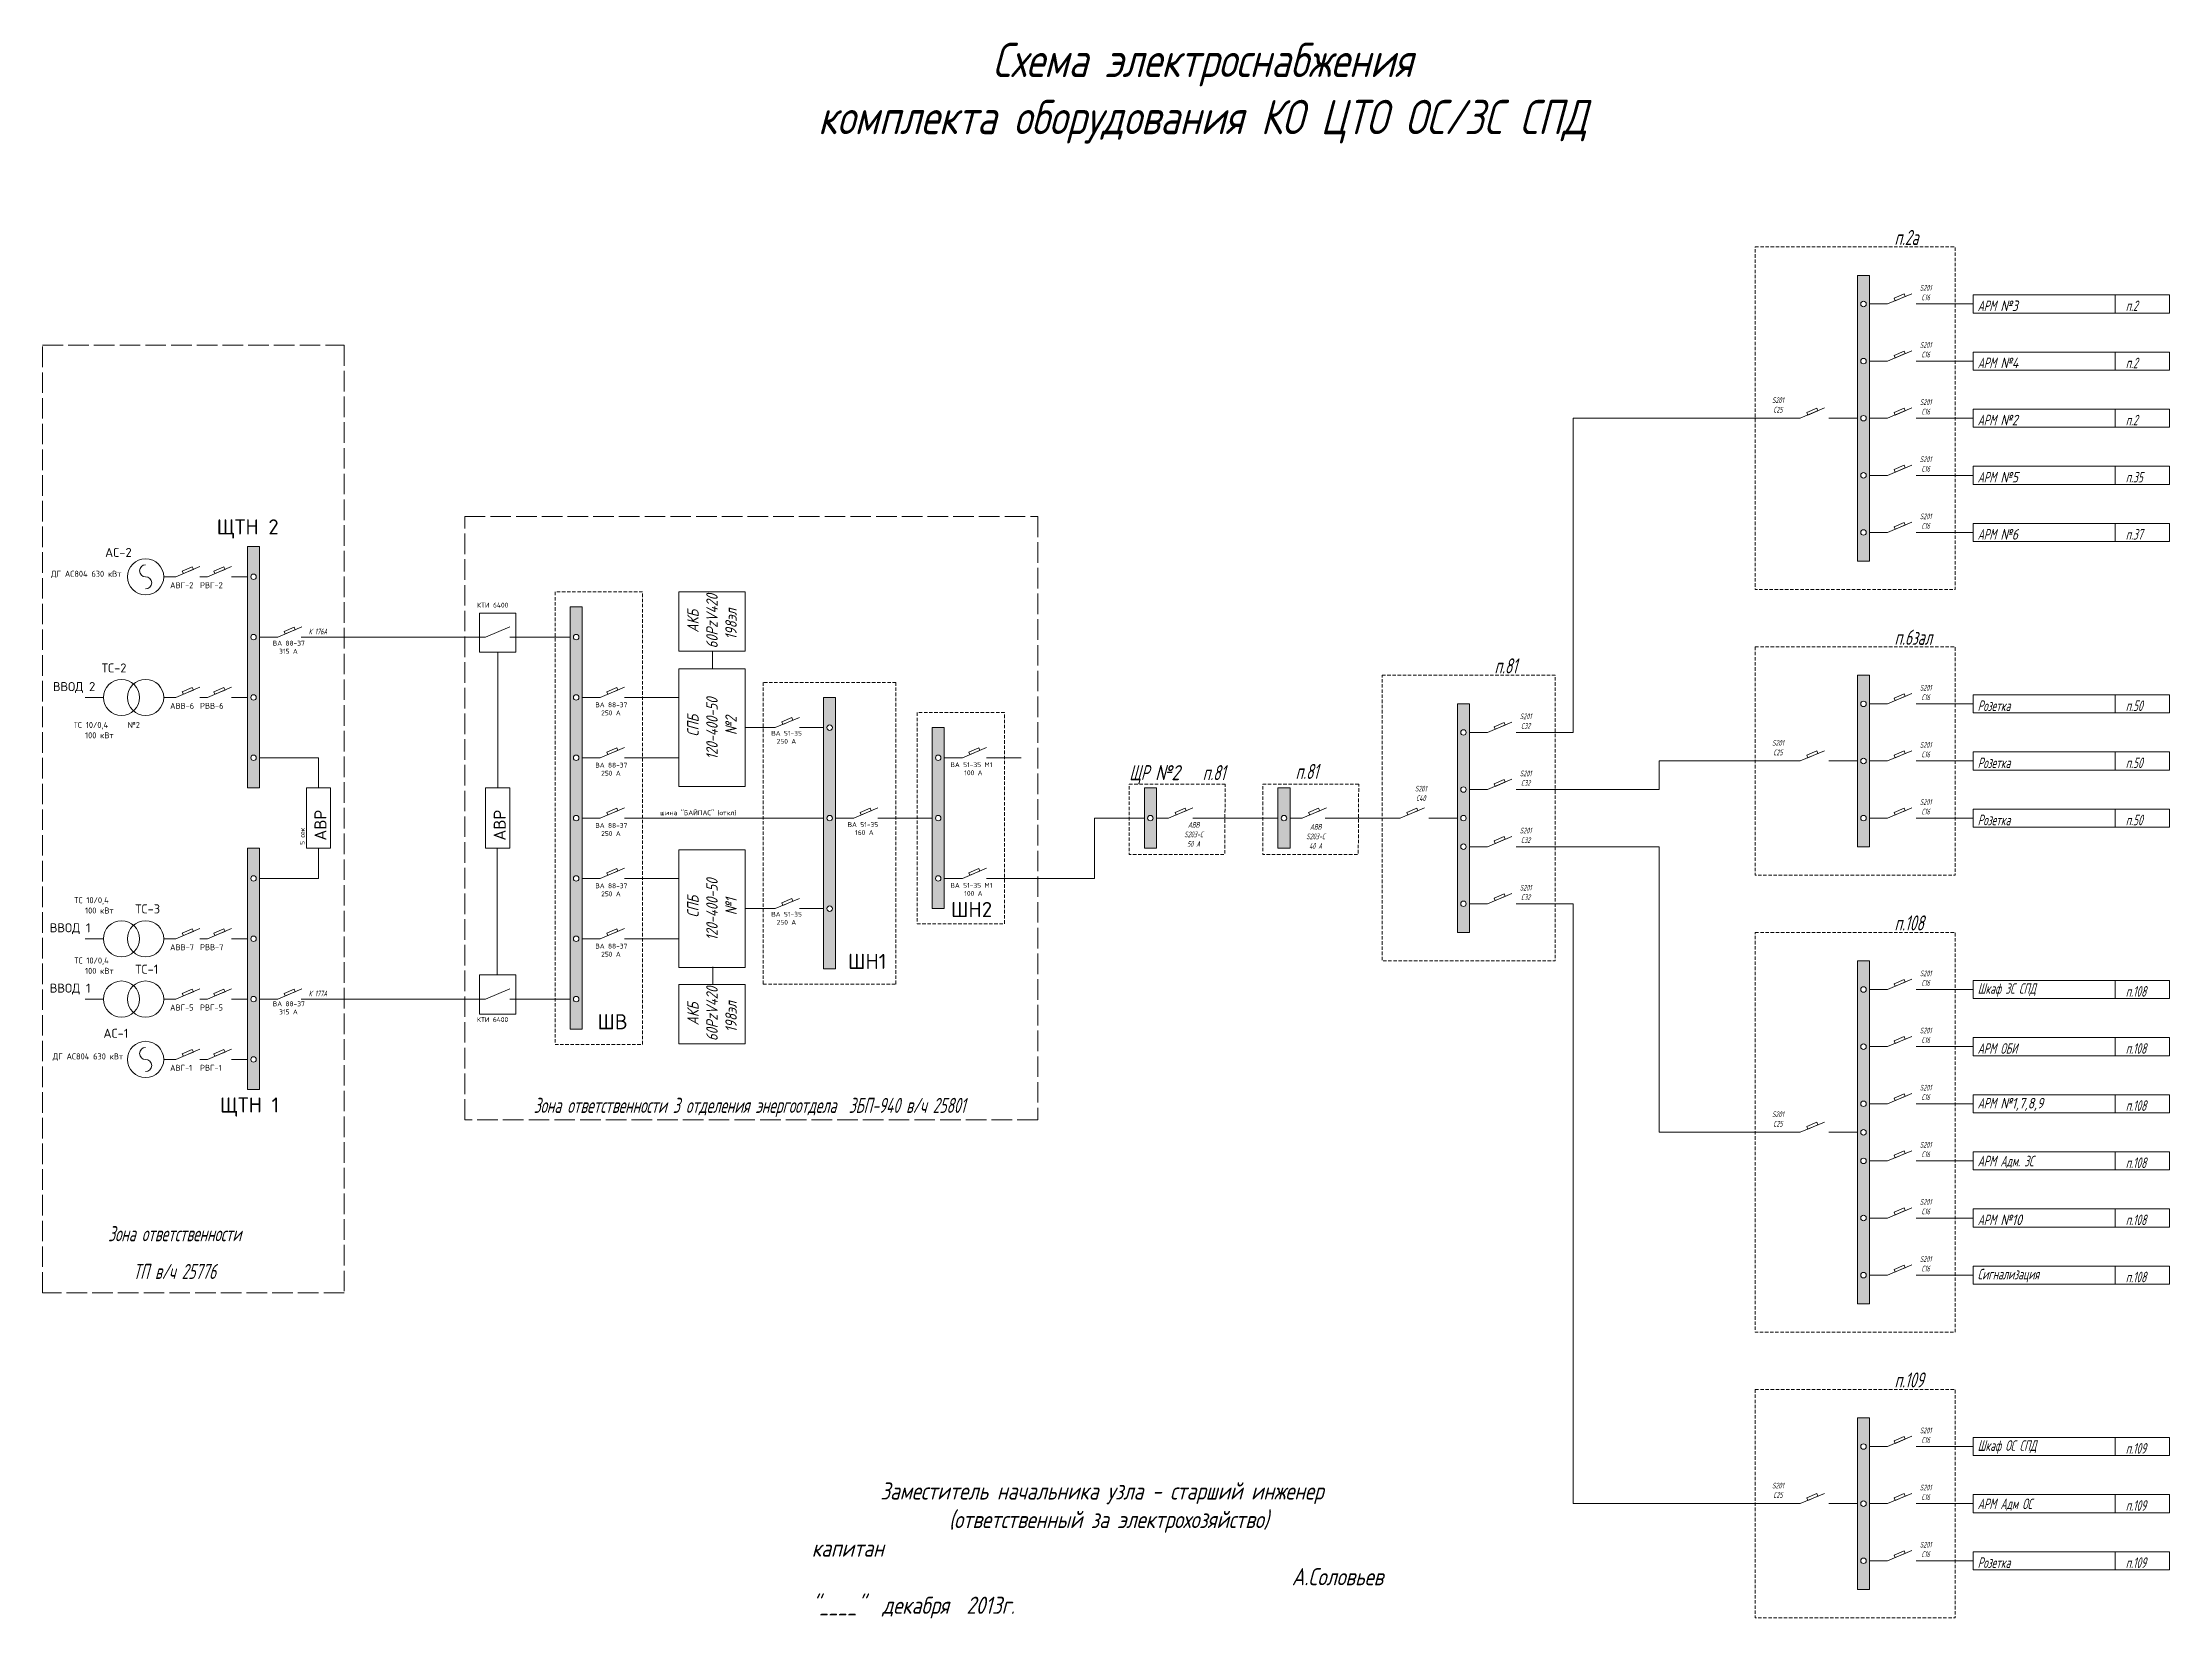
# Paper-space layout 'ССПД' of a CAD drawing. Extents: x 12 to 385, y 7 to 283.
import ezdxf

# ---------------------------------------------------------------- set-up
doc = ezdxf.new("R2010")
doc.units = 0
doc.header["$LTSCALE"] = 0.3
doc.linetypes.add('ACAD_ISO02W100', pattern=[15, 12, -3])
doc.linetypes.add('JIS_02_2.0', pattern=[3, 2, -1])
doc.layers.get('0').update_dxf_attribs({"linetype": 'CONTINUOUS', "lineweight": 15})
doc.layers.add('Text', color=242, linetype='CONTINUOUS', lineweight=15)
doc.styles.get("Standard").update_dxf_attribs({"font": 'isocpeur.ttf', "width": 0.8, "oblique": 15})

psp = doc.layouts.new('ССПД')

# ---------------------------------------------------------------- texts
for s, height, p in [('ЩТН 2', 2.64, (42.82, 196.81)), ('   АС-2', 1.584, (20.26, 192.86)), (' ДГ АС804 630 кВт', 1.056, (13.16, 189.39)), ('АВГ-2', 1.056, (34.66, 187.39)), ('РВГ-2', 1.056, (39.89, 187.39)), (' ВА 88-37', 0.845, (52.03, 177.35)), ('315 А', 0.845, (53.74, 175.94)), ('   ТС-2', 1.584, (19.66, 172.64)), ('   ВВОД 2', 1.584, (11.13, 169.38)), (' ТС 10/0,4 ', 1.056, (17.12, 162.93)), ('№2', 1.056, (27.23, 162.93)), ('АВВ-6', 1.056, (34.66, 166.27)), ('РВВ-6', 1.056, (39.89, 166.27)), ('100 кВт', 1.056, (19.79, 161.12)), (' ТС 10/0,4 ', 1.056, (17.22, 132.26)), ('100 кВт', 1.056, (19.79, 130.45)), ('ТС-3', 1.584, (28.54, 130.47)), ('   ВВОД 1', 1.584, (10.59, 127.16)), ('АВВ-7', 1.056, (34.66, 124.03)), ('РВВ-7', 1.056, (39.89, 124.03)), (' ТС 10/0,4 ', 1.056, (17.22, 121.7)), ('100 кВт', 1.056, (19.79, 119.89)), ('ТС-1', 1.584, (28.54, 119.91)), ('   ВВОД 1', 1.584, (10.59, 116.6)), ('АВГ-5', 1.056, (34.66, 113.47)), ('РВГ-5', 1.056, (39.89, 113.47)), (' ВА 88-37', 0.845, (52.03, 114.22)), ('315 А', 0.845, (53.74, 112.81)), ('   АС-1', 1.584, (19.97, 108.69)), (' ДГ АС804 630 кВт', 1.056, (13.46, 104.91)), ('АВГ-1', 1.056, (34.66, 102.91)), ('РВГ-1', 1.056, (39.89, 102.91)), ('ЩТН 1', 2.64, (43.38, 95.62))]:
    psp.add_text(s, height=height).set_placement(p)
at = {"color": 7}
for s, height, p in [(' КТИ 6400', 0.845, (87.77, 184.01)), (' ВА 88-37', 0.845, (108.47, 166.56)), ('250 А', 0.845, (110.1, 165.15)), (' ВА 51-35', 0.845, (139.26, 161.58)), ('250 А', 0.845, (140.81, 160.17)), (' ВА 88-37', 0.845, (108.47, 156)), ('ВА 51-35 М1', 0.8448, (171.21, 156.07)), ('250 А', 0.845, (110.1, 154.59)), ('100 А', 0.845, (173.63, 154.66)), (' ВА 88-37', 0.845, (108.47, 145.44)), (' шина "БАЙПАС" (откл)', 0.8448, (119.8, 147.66)), ('ВА 51-35', 0.845, (153.21, 145.6)), ('250 А', 0.845, (110.1, 144.03)), ('160 А', 0.845, (154.53, 144.2)), (' ВА 88-37', 0.845, (108.47, 134.88)), ('250 А', 0.845, (110.1, 133.47)), ('ВА 51-35 М1', 0.8448, (171.21, 134.95)), ('100 А', 0.845, (173.63, 133.54)), (' ВА 51-35', 0.845, (139.26, 129.9)), ('ШН2', 2.64, (171.31, 129.83)), ('250 А', 0.845, (140.81, 128.49)), (' ВА 88-37', 0.845, (108.47, 124.32)), ('250 А', 0.845, (110.1, 122.91)), ('ШН1', 2.64, (153.29, 120.75)), (' КТИ 6400', 0.845, (87.75, 111.47)), ('ШВ', 2.64, (109.44, 110.19))]:
    psp.add_text(s, height=height, dxfattribs=at).set_placement(p)
for s, height, p in [(' АВР', 2.112, (62.03, 141.87)), (' 5 сек', 0.845, (58.23, 141.87))]:
    psp.add_text(s, height=height, rotation=90).set_placement(p)
psp.add_text(' АВР', height=2.112, rotation=90, dxfattribs=at).set_placement((93.4, 141.87))
at = {"insert": (215.32, 282.87), "char_height": 6, "attachment_point": 2}
psp.add_mtext_dynamic_manual_height_columns('Схема электроснабжения \\Pкомплекта оборудования КО ЦТО ОС/ЗС СПД', width=1316.3617, gutter_width=12.5, heights=[0], dxfattribs=at)
at = {"line_spacing_factor": 1.5}
for s, insert, char_height, width, attachment_point in [('{\\fGOST|b0|i0|c0|p34;^I^I   \\fGOST|b0|i0|c204|p34;п.2а}', (312.04, 247.48), 2.64, 50.0959, 7), ('{\\fGOST|b0|i0|c204|p34; \\fGOST|b0|i0|c0|p34; \\fGOST|b0|i0|c204|p34; К 176А}', (57.41, 179.31), 1, 17.2012, 7), ('{\\fGOST|b0|i0|c0|p34;^I^I   \\fGOST|b0|i0|c204|p34;п.6зал}', (312.04, 177.48), 2.64, 50.0959, 7), ('{\\fGOST|b0|i0|c0|p34;^I^I   \\fGOST|b0|i0|c204|p34;п.81}', (242.04, 172.48), 2.64, 50.0959, 7), ('{\\fGOST|b0|i0|c0|p34;^I^I   \\fGOST|b0|i0|c204|p34;п.\\fGOST|b0|i0|c0|p34;108}', (312.04, 127.48), 2.64, 50.0959, 7), ('{\\fGOST|b0|i0|c204|p34; \\fGOST|b0|i0|c0|p34; \\fGOST|b0|i0|c204|p34; К 177А}', (57.41, 115.95), 1, 17.2012, 7), ('{\\fGOST|b0|i0|c204|p34;Зона ответственности \\PТП в/ч 25776}', (35.46, 66.48), 2.64, 52.8, 8), ('{\\fGOST|b0|i0|c0|p34;^I^I   \\fGOST|b0|i0|c204|p34;п.\\fGOST|b0|i0|c0|p34;109}', (312.04, 47.48), 2.64, 50.0959, 7)]:
    psp.add_mtext(s, dxfattribs=dict(at, insert=insert, char_height=char_height, width=width, attachment_point=attachment_point))
for s, insert, char_height, width, attachment_point in [('{\\fGOST|b0|i0|c0|p34;S201 \\fGOST|b0|i0|c204|p34;\\P\\fGOST|b0|i0|c0|p34;C16}', (341.87, 240.47), 1, 9.3258, 2), ('\\pt22.176;{\\fGOST|b0|i0|c204|p34; АРМ }№3', (350.21, 235.9), 1.848, 24.9172, 7), ('\\pl1.848,t1.848;{\\fGOST|b0|i0|c204|p34;п.2}', (375.03, 235.9), 1.848, 17.2012, 7), ('{\\fGOST|b0|i0|c0|p34;S201 \\fGOST|b0|i0|c204|p34;\\P\\fGOST|b0|i0|c0|p34;C16}', (341.87, 230.47), 1, 9.3258, 2), ('\\pt22.176;{\\fGOST|b0|i0|c204|p34; АРМ }№4', (350.21, 225.9), 1.848, 24.9172, 7), ('\\pl1.848,t1.848;{\\fGOST|b0|i0|c204|p34;п.2}', (375.03, 225.9), 1.848, 17.2012, 7), ('{\\fGOST|b0|i0|c0|p34;S201 \\fGOST|b0|i0|c204|p34;\\P\\fGOST|b0|i0|c0|p34;C25}', (316.02, 220.81), 1, 9.3258, 2), ('{\\fGOST|b0|i0|c0|p34;S201 \\fGOST|b0|i0|c204|p34;\\P\\fGOST|b0|i0|c0|p34;C16}', (341.87, 220.47), 1, 9.3258, 2), ('\\pt22.176;{\\fGOST|b0|i0|c204|p34; АРМ }№2', (350.21, 215.9), 1.848, 24.9172, 7), ('\\pl1.848,t1.848;{\\fGOST|b0|i0|c204|p34;п.2}', (375.03, 215.9), 1.848, 17.2012, 7), ('{\\fGOST|b0|i0|c0|p34;S201 \\fGOST|b0|i0|c204|p34;\\P\\fGOST|b0|i0|c0|p34;C16}', (341.87, 210.47), 1, 9.3258, 2), ('\\pt22.176;{\\fGOST|b0|i0|c204|p34; АРМ }№5', (350.21, 205.9), 1.848, 24.9172, 7), ('\\pl1.848,t1.848;{\\fGOST|b0|i0|c204|p34;п.35}', (375.03, 205.9), 1.848, 17.2012, 7), ('{\\fGOST|b0|i0|c0|p34;S201 \\fGOST|b0|i0|c204|p34;\\P\\fGOST|b0|i0|c0|p34;C16}', (341.87, 200.47), 1, 9.3258, 2), ('\\pt22.176;{\\fGOST|b0|i0|c204|p34; АРМ }№6', (350.21, 195.9), 1.848, 24.9172, 7), ('\\pl1.848,t1.848;{\\fGOST|b0|i0|c204|p34;п.37}', (375.03, 195.9), 1.848, 17.2012, 7), ('{\\fGOST|b0|i0|c0|p34;S201 \\fGOST|b0|i0|c204|p34;\\P\\fGOST|b0|i0|c0|p34;C16}', (341.87, 170.47), 1, 9.3258, 2), ('\\pt22.176;{\\fGOST|b0|i0|c204|p34; Розетка}', (350.21, 165.9), 1.848, 24.9172, 7), ('\\pl1.848,t1.848;{\\fGOST|b0|i0|c204|p34;п.50}', (375.03, 165.9), 1.848, 17.2012, 7), ('{\\fGOST|b0|i0|c0|p34;S201 \\fGOST|b0|i0|c204|p34;\\P\\fGOST|b0|i0|c0|p34;C\\fGOST|b0|i0|c204|p34;32}', (271.87, 165.47), 1, 9.3258, 2), ('{\\fGOST|b0|i0|c0|p34;S201 \\fGOST|b0|i0|c204|p34;\\P\\fGOST|b0|i0|c0|p34;C25}', (316.02, 160.81), 1, 9.3258, 2), ('{\\fGOST|b0|i0|c0|p34;S201 \\fGOST|b0|i0|c204|p34;\\P\\fGOST|b0|i0|c0|p34;C16}', (341.87, 160.47), 1, 9.3258, 2), ('\\pt22.176;{\\fGOST|b0|i0|c204|p34; Розетка}', (350.21, 155.9), 1.848, 24.9172, 7), ('\\pl1.848,t1.848;{\\fGOST|b0|i0|c204|p34;п.50}', (375.03, 155.9), 1.848, 17.2012, 7), ('{\\fGOST|b0|i0|c0|p34;S201 \\fGOST|b0|i0|c204|p34;\\P\\fGOST|b0|i0|c0|p34;C\\fGOST|b0|i0|c204|p34;32}', (271.87, 155.47), 1, 9.3258, 2), ('{\\fGOST|b0|i0|c0|p34;S201 \\fGOST|b0|i0|c204|p34;\\P\\fGOST|b0|i0|c0|p34;C16}', (341.87, 150.47), 1, 9.3258, 2), ('{\\fGOST|b0|i0|c0|p34;S201 \\fGOST|b0|i0|c204|p34;\\P\\fGOST|b0|i0|c0|p34;C\\fGOST|b0|i0|c204|p34;32}', (271.87, 145.47), 1, 9.3258, 2), ('\\pt22.176;{\\fGOST|b0|i0|c204|p34; Розетка}', (350.21, 145.9), 1.848, 24.9172, 7), ('\\pl1.848,t1.848;{\\fGOST|b0|i0|c204|p34;п.50}', (375.03, 145.9), 1.848, 17.2012, 7), ('{\\fGOST|b0|i0|c0|p34;S201 \\fGOST|b0|i0|c204|p34;\\P\\fGOST|b0|i0|c0|p34;C\\fGOST|b0|i0|c204|p34;32}', (271.87, 135.47), 1, 9.3258, 2), ('{\\fGOST|b0|i0|c0|p34;S201 \\fGOST|b0|i0|c204|p34;\\P\\fGOST|b0|i0|c0|p34;C16}', (341.87, 120.47), 1, 9.3258, 2), ('\\pt22.176;{\\fGOST|b0|i0|c204|p34; Шкаф ЗС СПД}', (350.21, 115.9), 1.848, 24.9172, 7), ('\\pl1.848,t1.848;{\\fGOST|b0|i0|c204|p34;п.108}', (375.03, 115.9), 1.848, 17.2012, 7), ('{\\fGOST|b0|i0|c0|p34;S201 \\fGOST|b0|i0|c204|p34;\\P\\fGOST|b0|i0|c0|p34;C16}', (341.87, 110.47), 1, 9.3258, 2), ('\\pt22.176;{\\fGOST|b0|i0|c204|p34; АРМ ОБИ}', (350.21, 105.9), 1.848, 24.9172, 7), ('\\pl1.848,t1.848;{\\fGOST|b0|i0|c204|p34;п.108}', (375.03, 105.9), 1.848, 17.2012, 7), ('{\\fGOST|b0|i0|c0|p34;S201 \\fGOST|b0|i0|c204|p34;\\P\\fGOST|b0|i0|c0|p34;C16}', (341.87, 100.47), 1, 9.3258, 2), ('\\pt22.176;{\\fGOST|b0|i0|c204|p34; АРМ }№1,7,8,9', (350.21, 95.9), 1.848, 24.9172, 7), ('\\pl1.848,t1.848;{\\fGOST|b0|i0|c204|p34;п.108}', (375.03, 95.9), 1.848, 17.2012, 7), ('{\\fGOST|b0|i0|c0|p34;S201 \\fGOST|b0|i0|c204|p34;\\P\\fGOST|b0|i0|c0|p34;C25}', (316.02, 95.81), 1, 9.3258, 2), ('{\\fGOST|b0|i0|c0|p34;S201 \\fGOST|b0|i0|c204|p34;\\P\\fGOST|b0|i0|c0|p34;C16}', (341.87, 90.47), 1, 9.3258, 2), ('\\pt22.176;{\\fGOST|b0|i0|c204|p34; АРМ Адм. ЗС}', (350.21, 85.9), 1.848, 24.9172, 7), ('\\pl1.848,t1.848;{\\fGOST|b0|i0|c204|p34;п.108}', (375.03, 85.9), 1.848, 17.2012, 7), ('{\\fGOST|b0|i0|c0|p34;S201 \\fGOST|b0|i0|c204|p34;\\P\\fGOST|b0|i0|c0|p34;C16}', (341.87, 80.47), 1, 9.3258, 2), ('\\pt22.176;{\\fGOST|b0|i0|c204|p34; АРМ }№10', (350.21, 75.9), 1.848, 24.9172, 7), ('\\pl1.848,t1.848;{\\fGOST|b0|i0|c204|p34;п.108}', (375.03, 75.9), 1.848, 17.2012, 7), ('{\\fGOST|b0|i0|c0|p34;S201 \\fGOST|b0|i0|c204|p34;\\P\\fGOST|b0|i0|c0|p34;C16}', (341.87, 70.47), 1, 9.3258, 2), ('\\pt22.176;{\\fGOST|b0|i0|c204|p34; Сигнализация}', (350.21, 65.9), 1.848, 24.9172, 7), ('\\pl1.848,t1.848;{\\fGOST|b0|i0|c204|p34;п.108}', (375.03, 65.9), 1.848, 17.2012, 7), ('{\\fGOST|b0|i0|c0|p34;S201 \\fGOST|b0|i0|c204|p34;\\P\\fGOST|b0|i0|c0|p34;C16}', (341.87, 40.47), 1, 9.3258, 2), ('\\pt22.176;{\\fGOST|b0|i0|c204|p34; Шкаф ОС СПД}', (350.21, 35.9), 1.848, 24.9172, 7), ('\\pl1.848,t1.848;{\\fGOST|b0|i0|c204|p34;п.109}', (375.03, 35.9), 1.848, 17.2012, 7), ('{\\fGOST|b0|i0|c0|p34;S201 \\fGOST|b0|i0|c204|p34;\\P\\fGOST|b0|i0|c0|p34;C25}', (316.02, 30.81), 1, 9.3258, 2), ('{\\fGOST|b0|i0|c0|p34;S201 \\fGOST|b0|i0|c204|p34;\\P\\fGOST|b0|i0|c0|p34;C16}', (341.87, 30.47), 1, 9.3258, 2), ('\\pt22.176;{\\fGOST|b0|i0|c204|p34; АРМ Адм ОС}', (350.21, 25.9), 1.848, 24.9172, 7), ('\\pl1.848,t1.848;{\\fGOST|b0|i0|c204|p34;п.109}', (375.03, 25.9), 1.848, 17.2012, 7), ('{\\fGOST|b0|i0|c0|p34;S201 \\fGOST|b0|i0|c204|p34;\\P\\fGOST|b0|i0|c0|p34;C16}', (341.87, 20.47), 1, 9.3258, 2), ('\\pt22.176;{\\fGOST|b0|i0|c204|p34; Розетка}', (350.21, 15.9), 1.848, 24.9172, 7), ('\\pl1.848,t1.848;{\\fGOST|b0|i0|c204|p34;п.109}', (375.03, 15.9), 1.848, 17.2012, 7)]:
    psp.add_mtext(s, dxfattribs=dict(insert=insert, char_height=char_height, width=width, attachment_point=attachment_point))
at = {"color": 7, "char_height": 2.64, "line_spacing_factor": 1.5}
for s, insert, width, attachment_point in [('{\\fGOST|b0|i0|c204|p34;ЩР }№2   {\\fGOST|b0|i0|c204|p34;п.81}', (202.51, 153.07), 30.0883, 7), ('{\\fGOST|b0|i0|c204|p34;      п.81}', (225.11, 154), 50.0959, 7), ('{\\fGOST|b0|i0|c204|p34;Зона ответственности 3 отделения энергоотдела  3БП-940 в/ч 25801}', (136.05, 94.83), 106.1147, 8)]:
    psp.add_mtext(s, dxfattribs=dict(at, insert=insert, width=width, attachment_point=attachment_point))
at = {"color": 7, "char_height": 1, "width": 9.3258, "attachment_point": 2}
for s, insert in [('{\\fGOST|b0|i0|c0|p34;S201 \\fGOST|b0|i0|c204|p34;\\P\\fGOST|b0|i0|c0|p34;C\\fGOST|b0|i0|c204|p34;40}', (253.53, 152.81)), ('{\\fGOST|b0|i0|c204|p34;АВ\\fGOST|b0|i0|c0|p34;B\\PS2\\fGOST|b0|i0|c204|p34;03\\fGOST|b0|i0|c0|p34;-C\\fGOST|b0|i0|c204|p34;\\P50 А}', (213.78, 146.47)), ('{\\fGOST|b0|i0|c204|p34;АВ\\fGOST|b0|i0|c0|p34;B\\PS2\\fGOST|b0|i0|c204|p34;03\\fGOST|b0|i0|c0|p34;-C\\fGOST|b0|i0|c204|p34;\\P40 А}', (235.13, 146.12))]:
    psp.add_mtext(s, dxfattribs=dict(at, insert=insert))
at = {"layer": 'Text', "color": 7, "char_height": 2, "attachment_point": 5, "rotation": 90}
for s, insert in [('\\pl2;{\\H0.4224x;\\C7;\\P\\pi-2;\\H2.3674x; АКБ \\P 60PzV420 \\P198эл}', (128.78, 181.1)), ('\\pl2;{\\H0.4224x;\\C7;\\P\\pi-2;\\H2.3674x; СПБ\\P120-400-50\\P №2}', (128.78, 162.82)), ('\\pl2;{\\H0.4224x;\\C7;\\P\\pi-2;\\H2.3674x; СПБ\\P120-400-50\\P №1}', (128.78, 131.14)), ('\\pl2;{\\H0.4224x;\\C7;\\P\\pi-2;\\H2.3674x; АКБ \\P 60PzV420 \\P198эл}', (128.78, 112.36))]:
    psp.add_mtext_dynamic_manual_height_columns(s, width=30.889, gutter_width=25, heights=[0], dxfattribs=dict(at, insert=insert))
at = {"layer": 'Text', "insert": (146.95, 30.87), "char_height": 3, "attachment_point": 1}
psp.add_mtext_dynamic_manual_height_columns('{\\C7;^IЗаместитель начальника узла - старший инженер\\P^I^I(ответственный за электрохозяйство)\\Pкапитан \\P^I^I^I^I^I^I^IА.Соловьев\\P"____"  декабря  2013г.}', width=141.3223, gutter_width=25, heights=[0], dxfattribs=at)

# ---------------------------------------------------------------- hatches: boundary and pattern name
h = psp.add_hatch(color=256)
edge = h.paths.add_edge_path(flags=16)
edge.add_arc((49.27, 189.39), 0.478, 0, 360)
edge = h.paths.add_edge_path(flags=16)
edge.add_arc((49.27, 178.83), 0.478, 0, 360)
edge = h.paths.add_edge_path(flags=16)
edge.add_arc((49.27, 168.27), 0.478, 0, 360)
edge = h.paths.add_edge_path(flags=16)
edge.add_arc((49.27, 157.71), 0.478, 0, 360)
h.paths.add_polyline_path([(48.22, 194.67), (48.22, 152.43), (50.33, 152.43), (50.33, 194.67)])
h = psp.add_hatch(color=7)
edge = h.paths.add_edge_path(flags=16)
edge.add_arc((105.72, 178.83), 0.478, 0, 360)
edge = h.paths.add_edge_path(flags=16)
edge.add_arc((105.72, 168.27), 0.478, 0, 360)
edge = h.paths.add_edge_path(flags=16)
edge.add_arc((105.72, 157.71), 0.478, 0, 360)
edge = h.paths.add_edge_path(flags=16)
edge.add_arc((105.72, 147.15), 0.478, 0, 360)
edge = h.paths.add_edge_path(flags=16)
edge.add_arc((105.72, 136.59), 0.478, 0, 360)
edge = h.paths.add_edge_path(flags=16)
edge.add_arc((105.72, 126.03), 0.478, 0, 360)
edge = h.paths.add_edge_path(flags=16)
edge.add_arc((105.72, 115.47), 0.478, 0, 360)
h.paths.add_polyline_path([(104.66, 184.11), (104.66, 110.19), (106.77, 110.19), (106.77, 184.11)])
h = psp.add_hatch(color=7)
edge = h.paths.add_edge_path(flags=16)
edge.add_arc((150.07, 162.99), 0.478, 0, 360)
edge = h.paths.add_edge_path(flags=16)
edge.add_arc((150.07, 147.15), 0.478, 0, 360)
edge = h.paths.add_edge_path(flags=16)
edge.add_arc((150.07, 131.31), 0.478, 0, 360)
h.paths.add_polyline_path([(149.01, 168.27), (149.01, 120.75), (151.12, 120.75), (151.12, 168.27)])
h = psp.add_hatch(color=7)
edge = h.paths.add_edge_path(flags=16)
edge.add_arc((169.08, 157.71), 0.478, 0, 360)
edge = h.paths.add_edge_path(flags=16)
edge.add_arc((169.08, 147.15), 0.478, 0, 360)
edge = h.paths.add_edge_path(flags=16)
edge.add_arc((169.08, 136.59), 0.478, 0, 360)
h.paths.add_polyline_path([(168.02, 162.99), (168.02, 131.31), (170.13, 131.31), (170.13, 162.99)])
h = psp.add_hatch(color=256)
edge = h.paths.add_edge_path(flags=16)
edge.add_arc((49.27, 136.59), 0.478, 0, 360)
edge = h.paths.add_edge_path(flags=16)
edge.add_arc((49.27, 126.03), 0.478, 0, 360)
edge = h.paths.add_edge_path(flags=16)
edge.add_arc((49.27, 115.47), 0.478, 0, 360)
edge = h.paths.add_edge_path(flags=16)
edge.add_arc((49.27, 104.91), 0.478, 0, 360)
h.paths.add_polyline_path([(48.22, 99.63), (48.22, 141.87), (50.33, 141.87), (50.33, 99.63)])
at = {"layer": 'Text'}
h = psp.add_hatch(color=7, dxfattribs=at)
h.dxf.hatch_style = 1
h.paths.add_polyline_path([(332.04, 242.15), (329.93, 242.15), (329.93, 192.15), (332.04, 192.15)])
h.paths.add_polyline_path([(330.51, 237.15, -1), (331.47, 237.15, -1)], flags=16)
h.paths.add_polyline_path([(331.47, 227.15, -1), (330.51, 227.15, -1)], flags=16)
h.paths.add_polyline_path([(331.47, 217.15, -1), (330.51, 217.15, -1)], flags=16)
h.paths.add_polyline_path([(331.47, 207.15, -1), (330.51, 207.15, -1)], flags=16)
h.paths.add_polyline_path([(331.47, 197.15, -1), (330.51, 197.15, -1)], flags=16)
h = psp.add_hatch(color=7, dxfattribs=at)
h.dxf.hatch_style = 1
h.paths.add_polyline_path([(332.04, 172.15), (329.93, 172.15), (329.93, 142.15), (332.04, 142.15)])
h.paths.add_polyline_path([(330.51, 167.15, -1), (331.47, 167.15, -1)], flags=16)
h.paths.add_polyline_path([(331.47, 157.15, -1), (330.51, 157.15, -1)], flags=16)
h.paths.add_polyline_path([(331.47, 147.15, -1), (330.51, 147.15, -1)], flags=16)
h = psp.add_hatch(color=7, dxfattribs=at)
h.dxf.hatch_style = 1
h.paths.add_polyline_path([(259.93, 127.15), (262.04, 127.15), (262.04, 167.15), (259.93, 167.15)])
h.paths.add_polyline_path([(260.51, 162.15, -1), (261.47, 162.15, -1)], flags=16)
h.paths.add_polyline_path([(261.47, 152.15, -1), (260.51, 152.15, -1)], flags=16)
h.paths.add_polyline_path([(261.47, 147.15, -1), (260.51, 147.15, -1)], flags=16)
h.paths.add_polyline_path([(261.47, 142.15, -1), (260.51, 142.15, -1)], flags=16)
h.paths.add_polyline_path([(261.47, 132.15, -1), (260.51, 132.15, -1)], flags=16)
h = psp.add_hatch(color=7, dxfattribs=at)
h.paths.add_polyline_path([(205.15, 141.87), (207.26, 141.87), (207.26, 152.43), (205.15, 152.43)])
edge = h.paths.add_edge_path(flags=16)
edge.add_arc((206.2, 147.15), 0.478, 0, 360)
h = psp.add_hatch(color=7, dxfattribs=at)
h.paths.add_polyline_path([(228.52, 141.87), (230.64, 141.87), (230.64, 152.43), (228.52, 152.43)])
edge = h.paths.add_edge_path(flags=16)
edge.add_arc((229.58, 147.15), 0.478, 0, 360)
h = psp.add_hatch(color=7, dxfattribs=at)
h.dxf.hatch_style = 1
h.paths.add_polyline_path([(329.93, 62.15), (332.04, 62.15), (332.04, 122.15), (329.93, 122.15)])
h.paths.add_polyline_path([(330.51, 117.15, -1), (331.47, 117.15, -1)], flags=16)
h.paths.add_polyline_path([(331.47, 107.15, -1), (330.51, 107.15, -1)], flags=16)
h.paths.add_polyline_path([(331.47, 97.15, -1), (330.51, 97.15, -1)], flags=16)
h.paths.add_polyline_path([(331.47, 92.15, -1), (330.51, 92.15, -1)], flags=16)
h.paths.add_polyline_path([(331.47, 87.15, -1), (330.51, 87.15, -1)], flags=16)
h.paths.add_polyline_path([(331.47, 77.15, -1), (330.51, 77.15, -1)], flags=16)
h.paths.add_polyline_path([(331.47, 67.15, -1), (330.51, 67.15, -1)], flags=16)
h = psp.add_hatch(color=7, dxfattribs=at)
h.dxf.hatch_style = 1
h.paths.add_polyline_path([(332.04, 42.15), (329.93, 42.15), (329.93, 12.15), (332.04, 12.15)])
h.paths.add_polyline_path([(330.51, 37.15, -1), (331.47, 37.15, -1)], flags=16)
h.paths.add_polyline_path([(331.47, 27.15, -1), (330.51, 27.15, -1)], flags=16)
h.paths.add_polyline_path([(331.47, 17.15, -1), (330.51, 17.15, -1)], flags=16)

# ---------------------------------------------------------------- linework, layer by layer
at = {"lineweight": 15}
for p, q in [((335.21, 237.15), (339.44, 238.94)), ((335.21, 227.15), (339.44, 228.94)), ((319.93, 217.15), (324.16, 218.94)), ((335.21, 217.15), (339.44, 218.94)), ((335.21, 207.15), (339.44, 208.94)), ((335.21, 197.15), (339.44, 198.94)), ((35.67, 189.39), (39.89, 191.18)), ((41.2, 189.39), (45.42, 191.18)), ((53.5, 178.83), (57.72, 180.62)), ((35.67, 168.27), (39.89, 170.06)), ((41.2, 168.27), (45.42, 170.06)), ((335.21, 167.15), (339.44, 168.94)), ((319.93, 157.15), (324.16, 158.94)), ((335.21, 157.15), (339.44, 158.94)), ((335.21, 147.15), (339.44, 148.94)), ((35.67, 126.03), (39.89, 127.82)), ((41.2, 126.03), (45.42, 127.82)), ((35.67, 115.47), (39.89, 117.26)), ((41.2, 115.47), (45.42, 117.26)), ((53.5, 115.47), (57.72, 117.26)), ((335.21, 117.15), (339.44, 118.94)), ((335.21, 107.15), (339.44, 108.94)), ((35.67, 104.91), (39.89, 106.7)), ((41.2, 104.91), (45.42, 106.7)), ((335.21, 97.15), (339.44, 98.94)), ((319.93, 92.15), (324.16, 93.94)), ((335.21, 87.15), (339.44, 88.94)), ((335.21, 77.15), (339.44, 78.94)), ((335.21, 67.15), (339.44, 68.94)), ((335.21, 37.15), (339.44, 38.94)), ((319.93, 27.15), (324.16, 28.94)), ((335.21, 27.15), (339.44, 28.94)), ((335.21, 17.15), (339.44, 18.94))]:
    psp.add_line(p, q, dxfattribs=at)
for p, q in [((375.03, 238.73), (375.03, 235.56)), ((332.04, 237.15), (335.21, 237.15)), ((332.04, 227.15), (335.21, 227.15)), ((375.03, 228.73), (375.03, 225.56)), ((316.76, 217.15), (319.93, 217.15)), ((332.04, 217.15), (335.21, 217.15)), ((375.03, 218.73), (375.03, 215.56)), ((375.03, 208.73), (375.03, 205.56)), ((332.04, 207.15), (335.21, 207.15)), ((375.03, 198.73), (375.03, 195.56)), ((50.33, 194.67), (48.22, 194.67)), ((48.22, 194.67), (48.22, 152.43)), ((50.33, 152.43), (50.33, 194.67)), ((332.04, 197.15), (335.21, 197.15)), ((38.54, 191.15), (36.79, 190.39)), ((36.79, 190.39), (36.98, 189.95)), ((36.98, 189.95), (38.74, 190.69)), ((38.74, 190.69), (38.54, 191.15)), ((44.07, 191.15), (42.32, 190.39)), ((42.32, 190.39), (42.51, 189.95)), ((42.51, 189.95), (44.27, 190.69)), ((44.27, 190.69), (44.07, 191.15)), ((39.89, 189.39), (41.2, 189.39)), ((45.42, 189.39), (48.22, 189.39)), ((53.5, 178.83), (50.33, 178.83)), ((56.37, 180.59), (54.62, 179.83)), ((54.62, 179.83), (54.82, 179.39)), ((54.82, 179.39), (56.57, 180.13)), ((56.57, 180.13), (56.37, 180.59)), ((19.82, 168.27), (22.99, 168.27)), ((38.54, 170.03), (36.79, 169.27)), ((36.79, 169.27), (36.98, 168.83)), ((36.98, 168.83), (38.74, 169.57)), ((38.74, 169.57), (38.54, 170.03)), ((39.89, 168.27), (41.2, 168.27)), ((44.07, 170.03), (42.32, 169.27)), ((42.32, 169.27), (42.51, 168.83)), ((42.51, 168.83), (44.27, 169.57)), ((44.27, 169.57), (44.07, 170.03)), ((45.42, 168.27), (48.22, 168.27)), ((375.03, 168.73), (375.03, 165.56)), ((332.04, 167.15), (335.21, 167.15)), ((50.33, 157.71), (60.63, 157.71)), ((60.63, 157.71), (60.63, 152.43)), ((316.76, 157.15), (319.93, 157.15)), ((332.04, 157.15), (335.21, 157.15)), ((375.03, 158.73), (375.03, 155.56)), ((48.22, 152.43), (50.33, 152.43)), ((62.74, 152.43), (58.51, 152.43)), ((58.51, 152.43), (58.51, 141.87)), ((62.74, 141.87), (62.74, 152.43)), ((332.04, 147.15), (335.21, 147.15)), ((375.03, 148.73), (375.03, 145.56)), ((48.22, 141.87), (50.33, 141.87)), ((48.22, 99.63), (48.22, 141.87)), ((50.33, 141.87), (50.33, 99.63)), ((58.51, 141.87), (62.74, 141.87)), ((60.63, 136.59), (60.63, 141.87)), ((50.33, 136.59), (60.63, 136.59)), ((38.54, 127.79), (36.79, 127.03)), ((36.79, 127.03), (36.98, 126.59)), ((36.98, 126.59), (38.74, 127.33)), ((38.74, 127.33), (38.54, 127.79)), ((44.07, 127.79), (42.32, 127.03)), ((42.32, 127.03), (42.51, 126.59)), ((42.51, 126.59), (44.27, 127.33)), ((44.27, 127.33), (44.07, 127.79)), ((19.82, 126.03), (22.99, 126.03)), ((39.89, 126.03), (41.2, 126.03)), ((45.42, 126.03), (48.22, 126.03)), ((19.82, 115.47), (22.99, 115.47)), ((38.54, 117.23), (36.79, 116.47)), ((36.79, 116.47), (36.98, 116.03)), ((36.98, 116.03), (38.74, 116.77)), ((38.74, 116.77), (38.54, 117.23)), ((39.89, 115.47), (41.2, 115.47)), ((44.07, 117.23), (42.32, 116.47)), ((42.32, 116.47), (42.51, 116.03)), ((42.51, 116.03), (44.27, 116.77)), ((44.27, 116.77), (44.07, 117.23)), ((45.42, 115.47), (48.22, 115.47)), ((53.5, 115.47), (50.33, 115.47)), ((56.37, 117.23), (54.62, 116.47)), ((54.62, 116.47), (54.82, 116.03)), ((54.82, 116.03), (56.57, 116.77)), ((56.57, 116.77), (56.37, 117.23)), ((332.04, 117.15), (335.21, 117.15)), ((375.03, 118.73), (375.03, 115.56)), ((375.03, 108.73), (375.03, 105.56)), ((38.54, 106.67), (36.79, 105.91)), ((36.79, 105.91), (36.98, 105.47)), ((36.98, 105.47), (38.74, 106.21)), ((38.74, 106.21), (38.54, 106.67)), ((39.89, 104.91), (41.2, 104.91)), ((44.07, 106.67), (42.32, 105.91)), ((42.32, 105.91), (42.51, 105.47)), ((42.51, 105.47), (44.27, 106.21)), ((44.27, 106.21), (44.07, 106.67)), ((45.42, 104.91), (48.22, 104.91)), ((332.04, 107.15), (335.21, 107.15)), ((50.33, 99.63), (48.22, 99.63)), ((332.04, 97.15), (335.21, 97.15)), ((375.03, 98.73), (375.03, 95.56)), ((316.76, 92.15), (319.93, 92.15)), ((332.04, 87.15), (335.21, 87.15)), ((375.03, 88.73), (375.03, 85.56)), ((375.03, 78.73), (375.03, 75.56)), ((332.04, 77.15), (335.21, 77.15)), ((332.04, 67.15), (335.21, 67.15)), ((375.03, 68.73), (375.03, 65.56)), ((375.03, 38.73), (375.03, 35.56)), ((332.04, 37.15), (335.21, 37.15)), ((316.76, 27.15), (319.93, 27.15)), ((332.04, 27.15), (335.21, 27.15)), ((375.03, 28.73), (375.03, 25.56)), ((375.03, 18.73), (375.03, 15.56)), ((332.04, 17.15), (335.21, 17.15))]:
    psp.add_line(p, q)
at = {"color": 7}
for p, q in [((95.16, 183.05), (88.82, 183.05)), ((88.82, 183.05), (88.82, 176.19)), ((95.16, 176.19), (95.16, 183.05)), ((106.77, 184.11), (104.66, 184.11)), ((104.66, 184.11), (104.66, 110.19)), ((106.77, 110.19), (106.77, 184.11)), ((57.61, 178.83), (86.71, 178.83)), ((89.88, 178.83), (86.71, 178.83)), ((94.1, 178.83), (104.66, 178.83)), ((88.82, 176.19), (95.16, 176.19)), ((91.99, 176.19), (91.99, 152.43)), ((106.77, 168.27), (109.94, 168.27)), ((112.82, 170.03), (111.06, 169.27)), ((111.06, 169.27), (111.26, 168.83)), ((111.26, 168.83), (113.02, 169.57)), ((113.02, 169.57), (112.82, 170.03)), ((114.16, 168.27), (123.67, 168.27)), ((151.12, 168.27), (149.01, 168.27)), ((149.01, 168.27), (149.01, 120.75)), ((151.12, 120.75), (151.12, 168.27)), ((143.44, 164.75), (141.69, 163.99)), ((141.69, 163.99), (141.88, 163.55)), ((141.88, 163.55), (143.64, 164.29)), ((143.64, 164.29), (143.44, 164.75)), ((135.28, 162.99), (140.56, 162.99)), ((144.79, 162.99), (149.01, 162.99)), ((170.13, 162.99), (168.02, 162.99)), ((168.02, 162.99), (168.02, 131.31)), ((170.13, 131.31), (170.13, 162.99)), ((262.04, 162.15), (265.21, 162.15)), ((106.77, 157.71), (109.94, 157.71)), ((112.82, 159.47), (111.06, 158.71)), ((111.06, 158.71), (111.26, 158.27)), ((111.26, 158.27), (113.02, 159.01)), ((113.02, 159.01), (112.82, 159.47)), ((114.16, 157.71), (123.67, 157.71)), ((170.13, 157.71), (173.3, 157.71)), ((176.18, 159.47), (174.42, 158.71)), ((174.42, 158.71), (174.62, 158.27)), ((174.62, 158.27), (176.38, 159.01)), ((176.38, 159.01), (176.18, 159.47)), ((177.52, 157.71), (183.62, 157.71)), ((94.1, 152.43), (89.88, 152.43)), ((89.88, 152.43), (89.88, 141.87)), ((94.1, 141.87), (94.1, 152.43)), ((112.82, 148.91), (111.06, 148.15)), ((113.02, 148.45), (112.82, 148.91)), ((157.17, 148.91), (155.42, 148.15)), ((157.37, 148.45), (157.17, 148.91)), ((212.27, 148.91), (210.52, 148.15)), ((212.47, 148.45), (212.27, 148.91)), ((235.65, 148.91), (233.9, 148.15)), ((235.85, 148.45), (235.65, 148.91)), ((262.04, 152.15), (265.21, 152.15)), ((106.77, 147.15), (109.94, 147.15)), ((111.06, 148.15), (111.26, 147.71)), ((111.26, 147.71), (113.02, 148.45)), ((114.16, 147.15), (149.01, 147.15)), ((151.12, 147.15), (154.29, 147.15)), ((155.42, 148.15), (155.61, 147.71)), ((155.61, 147.71), (157.37, 148.45)), ((158.52, 147.15), (168.02, 147.15)), ((210.52, 148.15), (210.72, 147.71)), ((210.72, 147.71), (212.47, 148.45)), ((233.9, 148.15), (234.09, 147.71)), ((234.09, 147.71), (235.85, 148.45)), ((246.76, 147.15), (249.93, 147.15)), ((89.88, 141.87), (94.1, 141.87)), ((91.88, 119.69), (91.88, 141.87)), ((262.04, 142.15), (265.21, 142.15)), ((112.82, 138.35), (111.06, 137.59)), ((111.26, 137.15), (113.02, 137.89)), ((113.02, 137.89), (112.82, 138.35)), ((176.18, 138.35), (174.42, 137.59)), ((174.62, 137.15), (176.38, 137.89)), ((176.38, 137.89), (176.18, 138.35)), ((106.77, 136.59), (109.94, 136.59)), ((111.06, 137.59), (111.26, 137.15)), ((114.16, 136.59), (123.67, 136.59)), ((170.13, 136.59), (173.3, 136.59)), ((174.42, 137.59), (174.62, 137.15)), ((177.52, 136.59), (187.03, 136.59)), ((135.28, 131.31), (140.56, 131.31)), ((143.44, 133.07), (141.69, 132.31)), ((141.69, 132.31), (141.88, 131.87)), ((141.88, 131.87), (143.64, 132.61)), ((143.64, 132.61), (143.44, 133.07)), ((144.79, 131.31), (149.01, 131.31)), ((168.02, 131.31), (170.13, 131.31)), ((262.04, 132.15), (265.21, 132.15)), ((112.82, 127.79), (111.06, 127.03)), ((111.06, 127.03), (111.26, 126.59)), ((111.26, 126.59), (113.02, 127.33)), ((113.02, 127.33), (112.82, 127.79)), ((106.77, 126.03), (109.94, 126.03)), ((114.16, 126.03), (123.67, 126.03)), ((95.16, 119.69), (88.82, 119.69)), ((88.82, 119.69), (88.82, 112.83)), ((95.16, 112.83), (95.16, 119.69)), ((149.01, 120.75), (151.12, 120.75)), ((57.61, 115.47), (86.71, 115.47)), ((89.88, 115.47), (86.71, 115.47)), ((94.1, 115.47), (104.66, 115.47)), ((88.82, 112.83), (95.16, 112.83)), ((104.66, 110.19), (106.77, 110.19))]:
    psp.add_line(p, q, dxfattribs=at)
at = {"color": 7, "lineweight": 15}
for p, q in [((89.88, 178.83), (94.1, 180.62)), ((109.94, 168.27), (114.16, 170.06)), ((140.56, 162.99), (144.79, 164.78)), ((265.21, 162.15), (269.44, 163.94)), ((109.94, 157.71), (114.16, 159.5)), ((173.3, 157.71), (177.52, 159.5)), ((265.21, 152.15), (269.44, 153.94)), ((109.94, 147.15), (114.16, 148.94)), ((154.29, 147.15), (158.52, 148.94)), ((209.4, 147.15), (213.62, 148.94)), ((232.77, 147.15), (237, 148.94)), ((249.93, 147.15), (254.16, 148.94)), ((265.21, 142.15), (269.44, 143.94)), ((109.94, 136.59), (114.16, 138.38)), ((173.3, 136.59), (177.52, 138.38)), ((140.56, 131.31), (144.79, 133.1)), ((265.21, 132.15), (269.44, 133.94)), ((109.94, 126.03), (114.16, 127.82)), ((89.88, 115.47), (94.1, 117.26))]:
    psp.add_line(p, q, dxfattribs=at)
at = {"linetype": 'JIS_02_2.0', "flags": 128}
for points in [[(312.04, 247.15), (347.04, 247.15), (347.04, 187.15), (312.04, 187.15)], [(312.04, 177.15), (347.04, 177.15), (347.04, 137.15), (312.04, 137.15)], [(246.76, 172.15), (277.04, 172.15), (277.04, 122.15), (246.76, 122.15)], [(312.04, 127.15), (347.04, 127.15), (347.04, 57.15), (312.04, 57.15)], [(312.04, 47.15), (347.04, 47.15), (347.04, 7.15), (312.04, 7.15)]]:
    psp.add_lwpolyline(points, close=True, dxfattribs=at)
for points in [[(329.93, 192.15), (332.04, 192.15), (332.04, 242.15), (329.93, 242.15)], [(336.53, 237.71), (338.29, 238.45), (338.09, 238.91), (336.34, 238.15)], [(350.21, 235.56), (384.53, 235.56), (384.53, 238.73), (350.21, 238.73)], [(336.53, 227.71), (338.29, 228.45), (338.09, 228.91), (336.34, 228.15)], [(350.21, 225.56), (384.53, 225.56), (384.53, 228.73), (350.21, 228.73)], [(321.25, 217.71), (323.01, 218.45), (322.81, 218.91), (321.06, 218.15)], [(336.53, 217.71), (338.29, 218.45), (338.09, 218.91), (336.34, 218.15)], [(350.21, 215.56), (384.53, 215.56), (384.53, 218.73), (350.21, 218.73)], [(336.53, 207.71), (338.29, 208.45), (338.09, 208.91), (336.34, 208.15)], [(350.21, 205.56), (384.53, 205.56), (384.53, 208.73), (350.21, 208.73)], [(336.53, 197.71), (338.29, 198.45), (338.09, 198.91), (336.34, 198.15)], [(350.21, 195.56), (384.53, 195.56), (384.53, 198.73), (350.21, 198.73)], [(329.93, 142.15), (332.04, 142.15), (332.04, 172.15), (329.93, 172.15)], [(336.53, 167.71), (338.29, 168.45), (338.09, 168.91), (336.34, 168.15)], [(350.21, 165.56), (384.53, 165.56), (384.53, 168.73), (350.21, 168.73)], [(321.25, 157.71), (323.01, 158.45), (322.81, 158.91), (321.06, 158.15)], [(336.53, 157.71), (338.29, 158.45), (338.09, 158.91), (336.34, 158.15)], [(350.21, 155.56), (384.53, 155.56), (384.53, 158.73), (350.21, 158.73)], [(336.53, 147.71), (338.29, 148.45), (338.09, 148.91), (336.34, 148.15)], [(350.21, 145.56), (384.53, 145.56), (384.53, 148.73), (350.21, 148.73)], [(329.93, 62.15), (332.04, 62.15), (332.04, 122.15), (329.93, 122.15)], [(336.53, 117.71), (338.29, 118.45), (338.09, 118.91), (336.34, 118.15)], [(350.21, 115.56), (384.53, 115.56), (384.53, 118.73), (350.21, 118.73)], [(336.53, 107.71), (338.29, 108.45), (338.09, 108.91), (336.34, 108.15)], [(350.21, 105.56), (384.53, 105.56), (384.53, 108.73), (350.21, 108.73)], [(336.53, 97.71), (338.29, 98.45), (338.09, 98.91), (336.34, 98.15)], [(350.21, 95.56), (384.53, 95.56), (384.53, 98.73), (350.21, 98.73)], [(321.25, 92.71), (323.01, 93.45), (322.81, 93.91), (321.06, 93.15)], [(336.53, 87.71), (338.29, 88.45), (338.09, 88.91), (336.34, 88.15)], [(350.21, 85.56), (384.53, 85.56), (384.53, 88.73), (350.21, 88.73)], [(336.53, 77.71), (338.29, 78.45), (338.09, 78.91), (336.34, 78.15)], [(350.21, 75.56), (384.53, 75.56), (384.53, 78.73), (350.21, 78.73)], [(336.53, 67.71), (338.29, 68.45), (338.09, 68.91), (336.34, 68.15)], [(350.21, 65.56), (384.53, 65.56), (384.53, 68.73), (350.21, 68.73)], [(329.93, 12.15), (332.04, 12.15), (332.04, 42.15), (329.93, 42.15)], [(336.53, 37.71), (338.29, 38.45), (338.09, 38.91), (336.34, 38.15)], [(350.21, 35.56), (384.53, 35.56), (384.53, 38.73), (350.21, 38.73)], [(321.25, 27.71), (323.01, 28.45), (322.81, 28.91), (321.06, 28.15)], [(336.53, 27.71), (338.29, 28.45), (338.09, 28.91), (336.34, 28.15)], [(350.21, 25.56), (384.53, 25.56), (384.53, 28.73), (350.21, 28.73)], [(336.53, 17.71), (338.29, 18.45), (338.09, 18.91), (336.34, 18.15)], [(350.21, 15.56), (384.53, 15.56), (384.53, 18.73), (350.21, 18.73)]]:
    psp.add_lwpolyline(points, close=True)
at = {"linetype": 'ACAD_ISO02W100'}
for points in [[(65.14, 64.08), (12.34, 64.08), (12.34, 229.93), (65.14, 229.93)], [(65.14, 229.93), (65.14, 64.08)]]:
    psp.add_lwpolyline(points, dxfattribs=at)
at = {"color": 7, "linetype": 'ACAD_ISO02W100'}
psp.add_lwpolyline([(86.21, 199.95), (186.51, 199.95), (186.51, 94.35), (86.21, 94.35)], close=True, dxfattribs=at)
at = {"color": 7, "linetype": 'JIS_02_2.0'}
for points in [[(102.02, 107.55), (117.33, 107.55), (117.33, 186.75), (102.02, 186.75)], [(138.45, 118.11), (161.68, 118.11), (161.68, 170.91), (138.45, 170.91)], [(165.38, 128.67), (180.69, 128.67), (180.69, 165.63), (165.38, 165.63)]]:
    psp.add_lwpolyline(points, close=True, dxfattribs=at)
at = {"color": 7}
for points in [[(259.93, 127.15), (262.04, 127.15), (262.04, 167.15), (259.93, 167.15)], [(266.53, 162.71), (268.29, 163.45), (268.09, 163.91), (266.34, 163.15)], [(266.53, 152.71), (268.29, 153.45), (268.09, 153.91), (266.34, 153.15)], [(205.15, 141.87), (207.26, 141.87), (207.26, 152.43), (205.15, 152.43)], [(228.52, 141.87), (230.64, 141.87), (230.64, 152.43), (228.52, 152.43)], [(251.25, 147.71), (253.01, 148.45), (252.81, 148.91), (251.06, 148.15)], [(266.53, 142.71), (268.29, 143.45), (268.09, 143.91), (266.34, 143.15)], [(266.53, 132.71), (268.29, 133.45), (268.09, 133.91), (266.34, 133.15)]]:
    psp.add_lwpolyline(points, close=True, dxfattribs=at)
at = {"color": 7, "linetype": 'JIS_02_2.0', "flags": 128}
for points in [[(219.29, 153.07), (202.51, 153.07), (202.51, 140.8), (219.21, 140.8)], [(242.66, 153.07), (225.89, 153.07), (225.89, 140.8), (242.58, 140.8)]]:
    psp.add_lwpolyline(points, close=True, dxfattribs=at)
for centre, radius in [((330.99, 237.15), 0.478), ((330.99, 227.15), 0.478), ((330.99, 217.15), 0.478), ((330.99, 207.15), 0.478), ((330.99, 197.15), 0.478), ((30.38, 189.39), 3.17), ((49.27, 189.39), 0.478), ((49.27, 178.83), 0.478), ((26.16, 168.27), 3.17), ((30.38, 168.27), 3.17), ((49.27, 168.27), 0.478), ((330.99, 167.15), 0.478), ((49.27, 157.71), 0.478), ((330.99, 157.15), 0.478), ((330.99, 147.15), 0.478), ((49.27, 136.59), 0.478), ((26.16, 126.03), 3.17), ((30.38, 126.03), 3.17), ((49.27, 126.03), 0.478), ((26.16, 115.47), 3.17), ((30.38, 115.47), 3.17), ((49.27, 115.47), 0.478), ((330.99, 117.15), 0.478), ((30.38, 104.91), 3.17), ((49.27, 104.91), 0.478), ((330.99, 107.15), 0.478), ((330.99, 97.15), 0.478), ((330.99, 92.15), 0.478), ((330.99, 87.15), 0.478), ((330.99, 77.15), 0.478), ((330.99, 67.15), 0.478), ((330.99, 37.15), 0.478), ((330.99, 27.15), 0.478), ((330.99, 17.15), 0.478)]:
    psp.add_circle(centre, radius)
at = {"color": 7}
for centre in [(105.72, 178.83), (105.72, 168.27), (150.07, 162.99), (260.99, 162.15), (105.72, 157.71), (169.08, 157.71), (260.99, 152.15), (105.72, 147.15), (150.07, 147.15), (169.08, 147.15), (206.2, 147.15), (229.58, 147.15), (260.99, 147.15), (260.99, 142.15), (105.72, 136.59), (169.08, 136.59), (150.07, 131.31), (260.99, 132.15), (105.72, 126.03), (105.72, 115.47)]:
    psp.add_circle(centre, 0.478, dxfattribs=at)
for centre, start, end in [((30.38, 190.44), 90, 270), ((30.38, 188.33), 270, 90), ((30.38, 105.96), 90, 270), ((30.38, 103.85), 270, 90)]:
    psp.add_arc(centre, 1.06, start, end)
at = {"layer": 'Text', "color": 7}
for p, q in [((340.21, 237.15), (350.21, 237.15)), ((340.21, 227.15), (350.21, 227.15)), ((280.21, 162.15), (280.21, 217.15)), ((280.21, 217.15), (306.76, 217.15)), ((316.76, 217.15), (306.76, 217.15)), ((324.93, 217.15), (329.93, 217.15)), ((340.21, 217.15), (350.21, 217.15)), ((340.21, 207.15), (350.21, 207.15)), ((340.21, 197.15), (350.21, 197.15)), ((129.57, 176.36), (129.57, 173.27)), ((340.21, 167.15), (350.21, 167.15)), ((270.21, 162.15), (280.21, 162.15)), ((295.21, 152.15), (295.21, 157.15)), ((295.21, 157.15), (306.76, 157.15)), ((316.76, 157.15), (306.76, 157.15)), ((324.93, 157.15), (329.93, 157.15)), ((340.21, 157.15), (350.21, 157.15)), ((270.21, 152.15), (280.21, 152.15)), ((280.21, 152.15), (295.21, 152.15)), ((196.44, 136.59), (196.44, 147.15)), ((196.44, 147.15), (203.01, 147.15)), ((203.01, 147.15), (205.15, 147.15)), ((207.26, 147.15), (209.4, 147.15)), ((213.62, 147.15), (226.38, 147.15)), ((226.38, 147.15), (228.52, 147.15)), ((230.64, 147.15), (232.77, 147.15)), ((246.76, 147.15), (236.76, 147.15)), ((254.93, 147.15), (259.93, 147.15)), ((340.21, 147.15), (350.21, 147.15)), ((270.21, 142.15), (280.21, 142.15)), ((280.21, 142.15), (295.21, 142.15)), ((295.21, 142.15), (295.21, 92.15)), ((196.44, 136.59), (187.03, 136.59)), ((270.21, 132.15), (280.21, 132.15)), ((280.21, 132.15), (280.21, 27.15)), ((129.65, 121.1), (129.65, 118.01)), ((340.21, 117.15), (350.21, 117.15)), ((340.21, 107.15), (350.21, 107.15)), ((340.21, 97.15), (350.21, 97.15)), ((295.21, 92.15), (306.76, 92.15)), ((316.76, 92.15), (306.76, 92.15)), ((324.93, 92.15), (329.93, 92.15)), ((340.21, 87.15), (350.21, 87.15)), ((340.21, 77.15), (350.21, 77.15)), ((340.21, 67.15), (350.21, 67.15)), ((340.21, 37.15), (350.21, 37.15)), ((280.21, 27.15), (306.76, 27.15)), ((316.76, 27.15), (306.76, 27.15)), ((324.93, 27.15), (329.93, 27.15)), ((340.21, 27.15), (350.21, 27.15)), ((340.21, 17.15), (350.21, 17.15))]:
    psp.add_line(p, q, dxfattribs=at)
at = {"layer": 'Text'}
for p, q in [((33.55, 189.39), (35.67, 189.39)), ((33.55, 168.27), (35.67, 168.27)), ((33.55, 126.03), (35.67, 126.03)), ((33.55, 115.47), (35.67, 115.47)), ((33.55, 104.91), (35.67, 104.91))]:
    psp.add_line(p, q, dxfattribs=at)
at = {"layer": 'Text', "color": 7}
for points in [[(123.67, 176.36), (135.28, 176.36), (135.28, 186.75), (123.67, 186.75)], [(123.67, 152.71), (135.28, 152.71), (135.28, 173.27), (123.67, 173.27)], [(123.67, 121.03), (135.28, 121.03), (135.28, 141.59), (123.67, 141.59)], [(123.67, 107.62), (135.28, 107.62), (135.28, 118.01), (123.67, 118.01)]]:
    psp.add_lwpolyline(points, close=True, dxfattribs=at)

psp.set_redraw_order([(e.dxf.handle, doc.entitydb.next_handle()) for e in psp.query("TEXT MTEXT ATTDEF DIMENSION ARC_DIMENSION")])  # texts and dimensions are drawn at this point

doc.saveas('drawing.dxf')
